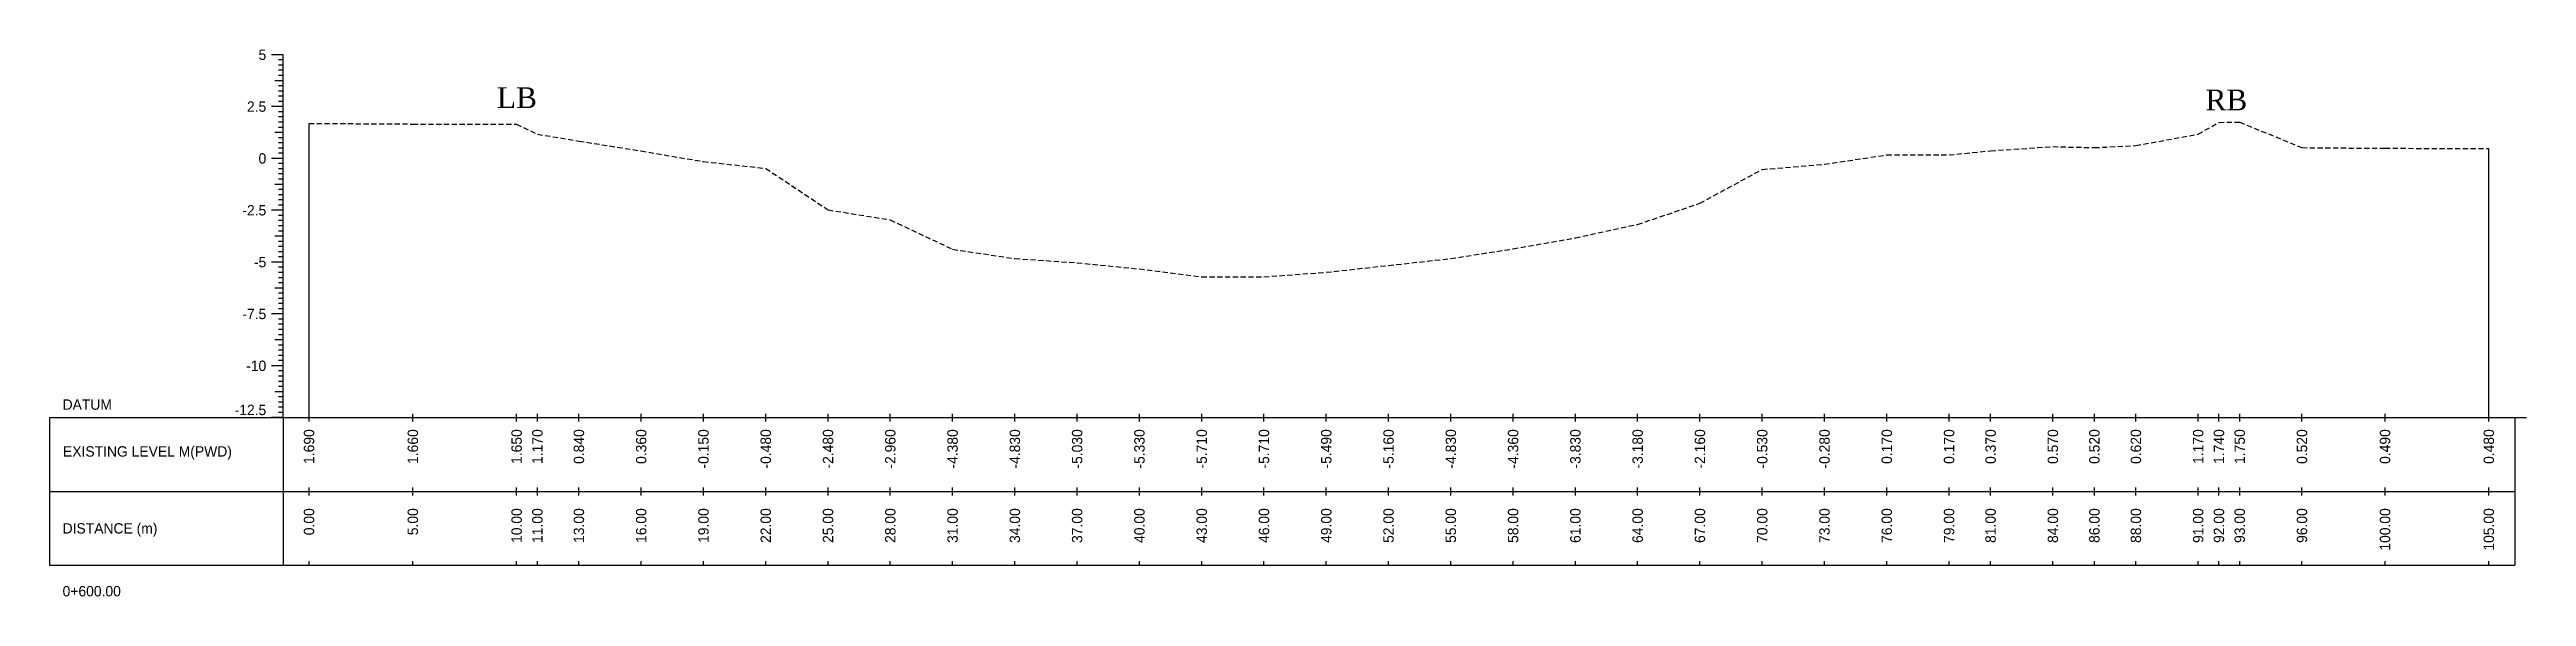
# Model space of a CAD drawing. Header units: inches. Extents: x 2527 to 3799, y -2520 to -1051.
# Drawn here: x 2959.5 to 3078.8, y -1367.1 to -1340.7 of the extents above; entities that cross this region are included whole.
import ezdxf
from ezdxf.enums import TextEntityAlignment as Align

# ---------------------------------------------------------------- set-up
doc = ezdxf.new("R2010")
doc.units = ezdxf.units.IN
doc.header["$MEASUREMENT"] = 0
doc.linetypes.add('HIDDEN', pattern=[0.375, 0.25, -0.125])
doc.layers.add('CS_Drawing', color=7, linetype='Continuous')
doc.layers.add('GL', color=3, linetype='HIDDEN')
doc.styles.add('romans', font='romans.shx')

msp = doc.modelspace()

# ---------------------------------------------------------------- texts
at = {"char_height": 1, "width": 87.7722, "attachment_point": 1, "style": 'romans'}
for s, insert in [('{\\fTimes New Roman|b0|i0|c0|p18;LB}', (2981.04, -1342.56)), ('{\\fTimes New Roman|b0|i0|c0|p18;RB}', (3063.34, -1342.67))]:
    msp.add_mtext(s, dxfattribs=dict(at, insert=insert))
at = {"layer": 'CS_Drawing'}
for s, p in [('5', (2969.93, -1340.99)), ('2.5', (2969.93, -1343.49)), ('0', (2969.93, -1345.99)), ('-2.5', (2969.93, -1348.49)), ('-5', (2969.93, -1350.99)), ('-7.5', (2969.93, -1353.49)), ('-10', (2969.93, -1355.99))]:
    msp.add_text(s, height=0.5, dxfattribs=at).set_placement(p, align=Align.MIDDLE_RIGHT)
for s, p in [('DATUM', (2960.12, -1357.86)), ('EXISTING LEVEL M(PWD)', (2960.14, -1360.12)), ('DISTANCE (m)', (2960.12, -1363.83)), ('0+600.00', (2960.12, -1366.86))]:
    msp.add_text(s, height=0.5, dxfattribs=at).set_placement(p, align=Align.MIDDLE_LEFT)
msp.add_text('-12.5', height=0.5, dxfattribs=at).set_placement((2969.93, -1358.37), align=Align.RIGHT)
for s, p in [('1.690', (2971.99, -1359.05)), ('1.660', (2976.99, -1359.05)), ('1.650', (2981.99, -1359.05)), ('1.170', (2982.99, -1359.05)), ('0.840', (2984.99, -1359.05)), ('0.360', (2987.99, -1359.05)), ('-0.150', (2990.99, -1359.05)), ('-0.480', (2993.99, -1359.05)), ('-2.480', (2996.99, -1359.05)), ('-2.960', (2999.99, -1359.05)), ('-4.380', (3002.99, -1359.05)), ('-4.830', (3005.99, -1359.05)), ('-5.030', (3008.99, -1359.05)), ('-5.330', (3011.99, -1359.05)), ('-5.710', (3014.99, -1359.05)), ('-5.710', (3017.99, -1359.05)), ('-5.490', (3020.99, -1359.05)), ('-5.160', (3023.99, -1359.05)), ('-4.830', (3026.99, -1359.05)), ('-4.360', (3029.99, -1359.05)), ('-3.830', (3032.99, -1359.05)), ('-3.180', (3035.99, -1359.05)), ('-2.160', (3038.99, -1359.05)), ('-0.530', (3041.99, -1359.05)), ('-0.280', (3044.99, -1359.05)), ('0.170', (3047.99, -1359.05)), ('0.170', (3050.99, -1359.05)), ('0.370', (3052.99, -1359.05)), ('0.570', (3055.99, -1359.05)), ('0.520', (3057.99, -1359.05)), ('0.620', (3059.99, -1359.05)), ('1.170', (3062.99, -1359.05)), ('1.740', (3063.99, -1359.05)), ('1.750', (3064.99, -1359.05)), ('0.520', (3067.99, -1359.05)), ('0.490', (3071.99, -1359.05)), ('0.480', (3076.99, -1359.05)), ('0.00', (2971.99, -1362.86)), ('5.00', (2976.99, -1362.86)), ('10.00', (2981.99, -1362.86)), ('11.00', (2982.99, -1362.86)), ('13.00', (2984.99, -1362.86)), ('16.00', (2987.99, -1362.86)), ('19.00', (2990.99, -1362.86)), ('22.00', (2993.99, -1362.86)), ('25.00', (2996.99, -1362.86)), ('28.00', (2999.99, -1362.86)), ('31.00', (3002.99, -1362.86)), ('34.00', (3005.99, -1362.86)), ('37.00', (3008.99, -1362.86)), ('40.00', (3011.99, -1362.86)), ('43.00', (3014.99, -1362.86)), ('46.00', (3017.99, -1362.86)), ('49.00', (3020.99, -1362.86)), ('52.00', (3023.99, -1362.86)), ('55.00', (3026.99, -1362.86)), ('58.00', (3029.99, -1362.86)), ('61.00', (3032.99, -1362.86)), ('64.00', (3035.99, -1362.86)), ('67.00', (3038.99, -1362.86)), ('70.00', (3041.99, -1362.86)), ('73.00', (3044.99, -1362.86)), ('76.00', (3047.99, -1362.86)), ('79.00', (3050.99, -1362.86)), ('81.00', (3052.99, -1362.86)), ('84.00', (3055.99, -1362.86)), ('86.00', (3057.99, -1362.86)), ('88.00', (3059.99, -1362.86)), ('91.00', (3062.99, -1362.86)), ('92.00', (3063.99, -1362.86)), ('93.00', (3064.99, -1362.86)), ('96.00', (3067.99, -1362.86)), ('100.00', (3071.99, -1362.86)), ('105.00', (3076.99, -1362.86))]:
    msp.add_text(s, height=0.5, rotation=90, dxfattribs=at).set_placement(p, align=Align.MIDDLE_RIGHT)

# ---------------------------------------------------------------- linework, layer by layer
at = {"layer": 'CS_Drawing'}
for p, q in [((2970.74, -1340.99), (2970.18, -1340.99)), ((2970.74, -1340.99), (2970.35, -1340.99)), ((2970.74, -1340.99), (2970.52, -1340.99)), ((2970.74, -1358.49), (2970.74, -1340.99)), ((2970.74, -1342.24), (2970.35, -1342.24)), ((2970.74, -1341.24), (2970.52, -1341.24)), ((2970.74, -1341.49), (2970.52, -1341.49)), ((2970.74, -1341.74), (2970.52, -1341.74)), ((2970.74, -1341.99), (2970.52, -1341.99)), ((2970.74, -1342.24), (2970.52, -1342.24)), ((2970.74, -1342.49), (2970.52, -1342.49)), ((2970.74, -1342.74), (2970.52, -1342.74)), ((2970.74, -1342.99), (2970.52, -1342.99)), ((2970.74, -1343.24), (2970.52, -1343.24)), ((2970.74, -1343.49), (2970.18, -1343.49)), ((2970.74, -1343.49), (2970.35, -1343.49)), ((2970.74, -1343.49), (2970.52, -1343.49)), ((2970.74, -1343.74), (2970.52, -1343.74)), ((2970.74, -1343.99), (2970.52, -1343.99)), ((2970.74, -1344.24), (2970.52, -1344.24)), ((2970.74, -1344.49), (2970.52, -1344.49)), ((2971.99, -1358.49), (2971.99, -1344.3)), ((2970.74, -1344.74), (2970.35, -1344.74)), ((2970.74, -1344.74), (2970.52, -1344.74)), ((2970.74, -1344.99), (2970.52, -1344.99)), ((2970.74, -1345.24), (2970.52, -1345.24)), ((2970.74, -1345.49), (2970.52, -1345.49)), ((2970.74, -1345.74), (2970.52, -1345.74)), ((3076.99, -1358.49), (3076.99, -1345.51)), ((2970.74, -1345.99), (2970.18, -1345.99)), ((2970.74, -1345.99), (2970.35, -1345.99)), ((2970.74, -1345.99), (2970.52, -1345.99)), ((2970.74, -1346.24), (2970.52, -1346.24)), ((2970.74, -1346.49), (2970.52, -1346.49)), ((2970.74, -1346.74), (2970.52, -1346.74)), ((2970.74, -1346.99), (2970.52, -1346.99)), ((2970.74, -1347.24), (2970.35, -1347.24)), ((2970.74, -1347.24), (2970.52, -1347.24)), ((2970.74, -1347.49), (2970.52, -1347.49)), ((2970.74, -1347.74), (2970.52, -1347.74)), ((2970.74, -1347.99), (2970.52, -1347.99)), ((2970.74, -1348.49), (2970.18, -1348.49)), ((2970.74, -1348.49), (2970.35, -1348.49)), ((2970.74, -1348.24), (2970.52, -1348.24)), ((2970.74, -1348.49), (2970.52, -1348.49)), ((2970.74, -1348.74), (2970.52, -1348.74)), ((2970.74, -1348.99), (2970.52, -1348.99)), ((2970.74, -1349.24), (2970.52, -1349.24)), ((2970.74, -1349.74), (2970.35, -1349.74)), ((2970.74, -1349.49), (2970.52, -1349.49)), ((2970.74, -1349.74), (2970.52, -1349.74)), ((2970.74, -1349.99), (2970.52, -1349.99)), ((2970.74, -1350.24), (2970.52, -1350.24)), ((2970.74, -1350.49), (2970.52, -1350.49)), ((2970.74, -1350.99), (2970.18, -1350.99)), ((2970.74, -1350.99), (2970.35, -1350.99)), ((2970.74, -1350.74), (2970.52, -1350.74)), ((2970.74, -1350.99), (2970.52, -1350.99)), ((2970.74, -1351.24), (2970.52, -1351.24)), ((2970.74, -1351.49), (2970.52, -1351.49)), ((2970.74, -1351.74), (2970.52, -1351.74)), ((2970.74, -1352.24), (2970.35, -1352.24)), ((2970.74, -1351.99), (2970.52, -1351.99)), ((2970.74, -1352.24), (2970.52, -1352.24)), ((2970.74, -1352.49), (2970.52, -1352.49)), ((2970.74, -1352.74), (2970.52, -1352.74)), ((2970.74, -1352.99), (2970.52, -1352.99)), ((2970.74, -1353.49), (2970.18, -1353.49)), ((2970.74, -1353.49), (2970.35, -1353.49)), ((2970.74, -1353.24), (2970.52, -1353.24)), ((2970.74, -1353.49), (2970.52, -1353.49)), ((2970.74, -1353.74), (2970.52, -1353.74)), ((2970.74, -1353.99), (2970.52, -1353.99)), ((2970.74, -1354.74), (2970.35, -1354.74)), ((2970.74, -1354.24), (2970.52, -1354.24)), ((2970.74, -1354.49), (2970.52, -1354.49)), ((2970.74, -1354.74), (2970.52, -1354.74)), ((2970.74, -1354.99), (2970.52, -1354.99)), ((2970.74, -1355.24), (2970.52, -1355.24)), ((2970.74, -1355.99), (2970.18, -1355.99)), ((2970.74, -1355.99), (2970.35, -1355.99)), ((2970.74, -1355.49), (2970.52, -1355.49)), ((2970.74, -1355.74), (2970.52, -1355.74)), ((2970.74, -1355.99), (2970.52, -1355.99)), ((2970.74, -1356.24), (2970.52, -1356.24)), ((2970.74, -1356.49), (2970.52, -1356.49)), ((2970.74, -1357.24), (2970.35, -1357.24)), ((2970.74, -1356.74), (2970.52, -1356.74)), ((2970.74, -1356.99), (2970.52, -1356.99)), ((2970.74, -1357.24), (2970.52, -1357.24)), ((2970.74, -1357.49), (2970.52, -1357.49)), ((2970.74, -1357.74), (2970.52, -1357.74)), ((2959.49, -1358.49), (2970.74, -1358.49)), ((2959.49, -1358.49), (2959.49, -1365.61)), ((2970.74, -1358.49), (2970.18, -1358.49)), ((2970.74, -1358.49), (2970.35, -1358.49)), ((2970.74, -1357.99), (2970.52, -1357.99)), ((2970.74, -1358.24), (2970.52, -1358.24)), ((2970.74, -1358.49), (2970.52, -1358.49)), ((2970.74, -1358.49), (3078.24, -1358.49)), ((2970.74, -1358.49), (2970.74, -1365.61)), ((2971.99, -1358.67), (2971.99, -1358.3)), ((2976.99, -1358.67), (2976.99, -1358.3)), ((2981.99, -1358.67), (2981.99, -1358.3)), ((2982.99, -1358.67), (2982.99, -1358.3)), ((2984.99, -1358.67), (2984.99, -1358.3)), ((2987.99, -1358.67), (2987.99, -1358.3)), ((2990.99, -1358.67), (2990.99, -1358.3)), ((2993.99, -1358.67), (2993.99, -1358.3)), ((2996.99, -1358.67), (2996.99, -1358.3)), ((2999.99, -1358.67), (2999.99, -1358.3)), ((3002.99, -1358.67), (3002.99, -1358.3)), ((3005.99, -1358.67), (3005.99, -1358.3)), ((3008.99, -1358.67), (3008.99, -1358.3)), ((3011.99, -1358.67), (3011.99, -1358.3)), ((3014.99, -1358.67), (3014.99, -1358.3)), ((3017.99, -1358.67), (3017.99, -1358.3)), ((3020.99, -1358.67), (3020.99, -1358.3)), ((3023.99, -1358.67), (3023.99, -1358.3)), ((3026.99, -1358.67), (3026.99, -1358.3)), ((3029.99, -1358.67), (3029.99, -1358.3)), ((3032.99, -1358.67), (3032.99, -1358.3)), ((3035.99, -1358.67), (3035.99, -1358.3)), ((3038.99, -1358.67), (3038.99, -1358.3)), ((3041.99, -1358.67), (3041.99, -1358.3)), ((3044.99, -1358.67), (3044.99, -1358.3)), ((3047.99, -1358.67), (3047.99, -1358.3)), ((3050.99, -1358.67), (3050.99, -1358.3)), ((3052.99, -1358.67), (3052.99, -1358.3)), ((3055.99, -1358.67), (3055.99, -1358.3)), ((3057.99, -1358.67), (3057.99, -1358.3)), ((3059.99, -1358.67), (3059.99, -1358.3)), ((3062.99, -1358.67), (3062.99, -1358.3)), ((3063.99, -1358.67), (3063.99, -1358.3)), ((3064.99, -1358.67), (3064.99, -1358.3)), ((3067.99, -1358.67), (3067.99, -1358.3)), ((3071.99, -1358.67), (3071.99, -1358.3)), ((3076.99, -1358.67), (3076.99, -1358.3)), ((3078.24, -1358.49), (3078.8, -1358.49)), ((3078.24, -1358.49), (3078.63, -1358.49)), ((3078.24, -1358.49), (3078.47, -1358.49)), ((3078.24, -1358.49), (3078.24, -1365.61)), ((2959.49, -1362.05), (2970.74, -1362.05)), ((2970.74, -1362.05), (3078.24, -1362.05)), ((2970.74, -1362.05), (3078.24, -1362.05)), ((2971.99, -1362.24), (2971.99, -1361.86)), ((2976.99, -1362.24), (2976.99, -1361.86)), ((2981.99, -1362.24), (2981.99, -1361.86)), ((2982.99, -1362.24), (2982.99, -1361.86)), ((2984.99, -1362.24), (2984.99, -1361.86)), ((2987.99, -1362.24), (2987.99, -1361.86)), ((2990.99, -1362.24), (2990.99, -1361.86)), ((2993.99, -1362.24), (2993.99, -1361.86)), ((2996.99, -1362.24), (2996.99, -1361.86)), ((2999.99, -1362.24), (2999.99, -1361.86)), ((3002.99, -1362.24), (3002.99, -1361.86)), ((3005.99, -1362.24), (3005.99, -1361.86)), ((3008.99, -1362.24), (3008.99, -1361.86)), ((3011.99, -1362.24), (3011.99, -1361.86)), ((3014.99, -1362.24), (3014.99, -1361.86)), ((3017.99, -1362.24), (3017.99, -1361.86)), ((3020.99, -1362.24), (3020.99, -1361.86)), ((3023.99, -1362.24), (3023.99, -1361.86)), ((3026.99, -1362.24), (3026.99, -1361.86)), ((3029.99, -1362.24), (3029.99, -1361.86)), ((3032.99, -1362.24), (3032.99, -1361.86)), ((3035.99, -1362.24), (3035.99, -1361.86)), ((3038.99, -1362.24), (3038.99, -1361.86)), ((3041.99, -1362.24), (3041.99, -1361.86)), ((3044.99, -1362.24), (3044.99, -1361.86)), ((3047.99, -1362.24), (3047.99, -1361.86)), ((3050.99, -1362.24), (3050.99, -1361.86)), ((3052.99, -1362.24), (3052.99, -1361.86)), ((3055.99, -1362.24), (3055.99, -1361.86)), ((3057.99, -1362.24), (3057.99, -1361.86)), ((3059.99, -1362.24), (3059.99, -1361.86)), ((3062.99, -1362.24), (3062.99, -1361.86)), ((3063.99, -1362.24), (3063.99, -1361.86)), ((3064.99, -1362.24), (3064.99, -1361.86)), ((3067.99, -1362.24), (3067.99, -1361.86)), ((3071.99, -1362.24), (3071.99, -1361.86)), ((3076.99, -1362.24), (3076.99, -1361.86)), ((2959.49, -1365.61), (2970.74, -1365.61)), ((2970.74, -1365.61), (3078.24, -1365.61)), ((2971.99, -1365.61), (2971.99, -1365.42)), ((2976.99, -1365.61), (2976.99, -1365.42)), ((2981.99, -1365.61), (2981.99, -1365.42)), ((2982.99, -1365.61), (2982.99, -1365.42)), ((2984.99, -1365.61), (2984.99, -1365.42)), ((2987.99, -1365.61), (2987.99, -1365.42)), ((2990.99, -1365.61), (2990.99, -1365.42)), ((2993.99, -1365.61), (2993.99, -1365.42)), ((2996.99, -1365.61), (2996.99, -1365.42)), ((2999.99, -1365.61), (2999.99, -1365.42)), ((3002.99, -1365.61), (3002.99, -1365.42)), ((3005.99, -1365.61), (3005.99, -1365.42)), ((3008.99, -1365.61), (3008.99, -1365.42)), ((3011.99, -1365.61), (3011.99, -1365.42)), ((3014.99, -1365.61), (3014.99, -1365.42)), ((3017.99, -1365.61), (3017.99, -1365.42)), ((3020.99, -1365.61), (3020.99, -1365.42)), ((3023.99, -1365.61), (3023.99, -1365.42)), ((3026.99, -1365.61), (3026.99, -1365.42)), ((3029.99, -1365.61), (3029.99, -1365.42)), ((3032.99, -1365.61), (3032.99, -1365.42)), ((3035.99, -1365.61), (3035.99, -1365.42)), ((3038.99, -1365.61), (3038.99, -1365.42)), ((3041.99, -1365.61), (3041.99, -1365.42)), ((3044.99, -1365.61), (3044.99, -1365.42)), ((3047.99, -1365.61), (3047.99, -1365.42)), ((3050.99, -1365.61), (3050.99, -1365.42)), ((3052.99, -1365.61), (3052.99, -1365.42)), ((3055.99, -1365.61), (3055.99, -1365.42)), ((3057.99, -1365.61), (3057.99, -1365.42)), ((3059.99, -1365.61), (3059.99, -1365.42)), ((3062.99, -1365.61), (3062.99, -1365.42)), ((3063.99, -1365.61), (3063.99, -1365.42)), ((3064.99, -1365.61), (3064.99, -1365.42)), ((3067.99, -1365.61), (3067.99, -1365.42)), ((3071.99, -1365.61), (3071.99, -1365.42)), ((3076.99, -1365.61), (3076.99, -1365.42))]:
    msp.add_line(p, q, dxfattribs=at)
at = {"layer": 'GL'}
msp.add_lwpolyline([(2971.99, -1344.3), (2976.99, -1344.33), (2981.99, -1344.34), (2982.99, -1344.82), (2984.99, -1345.15), (2987.99, -1345.63), (2990.99, -1346.14), (2993.99, -1346.47), (2996.99, -1348.47), (2999.99, -1348.95), (3002.99, -1350.37), (3005.99, -1350.82), (3008.99, -1351.02), (3011.99, -1351.32), (3014.99, -1351.7), (3017.99, -1351.7), (3020.99, -1351.48), (3023.99, -1351.15), (3026.99, -1350.82), (3029.99, -1350.35), (3032.99, -1349.82), (3035.99, -1349.17), (3038.99, -1348.15), (3041.99, -1346.52), (3044.99, -1346.27), (3047.99, -1345.82), (3050.99, -1345.82), (3052.99, -1345.62), (3055.99, -1345.42), (3057.99, -1345.47), (3059.99, -1345.37), (3062.99, -1344.82), (3063.99, -1344.25), (3064.99, -1344.24), (3067.99, -1345.47), (3071.99, -1345.5), (3076.99, -1345.51)], dxfattribs=at)

msp.set_redraw_order([(e.dxf.handle, doc.entitydb.next_handle()) for e in msp.query("TEXT MTEXT ATTDEF DIMENSION ARC_DIMENSION")])  # texts and dimensions are drawn at this point

doc.saveas('drawing.dxf')
